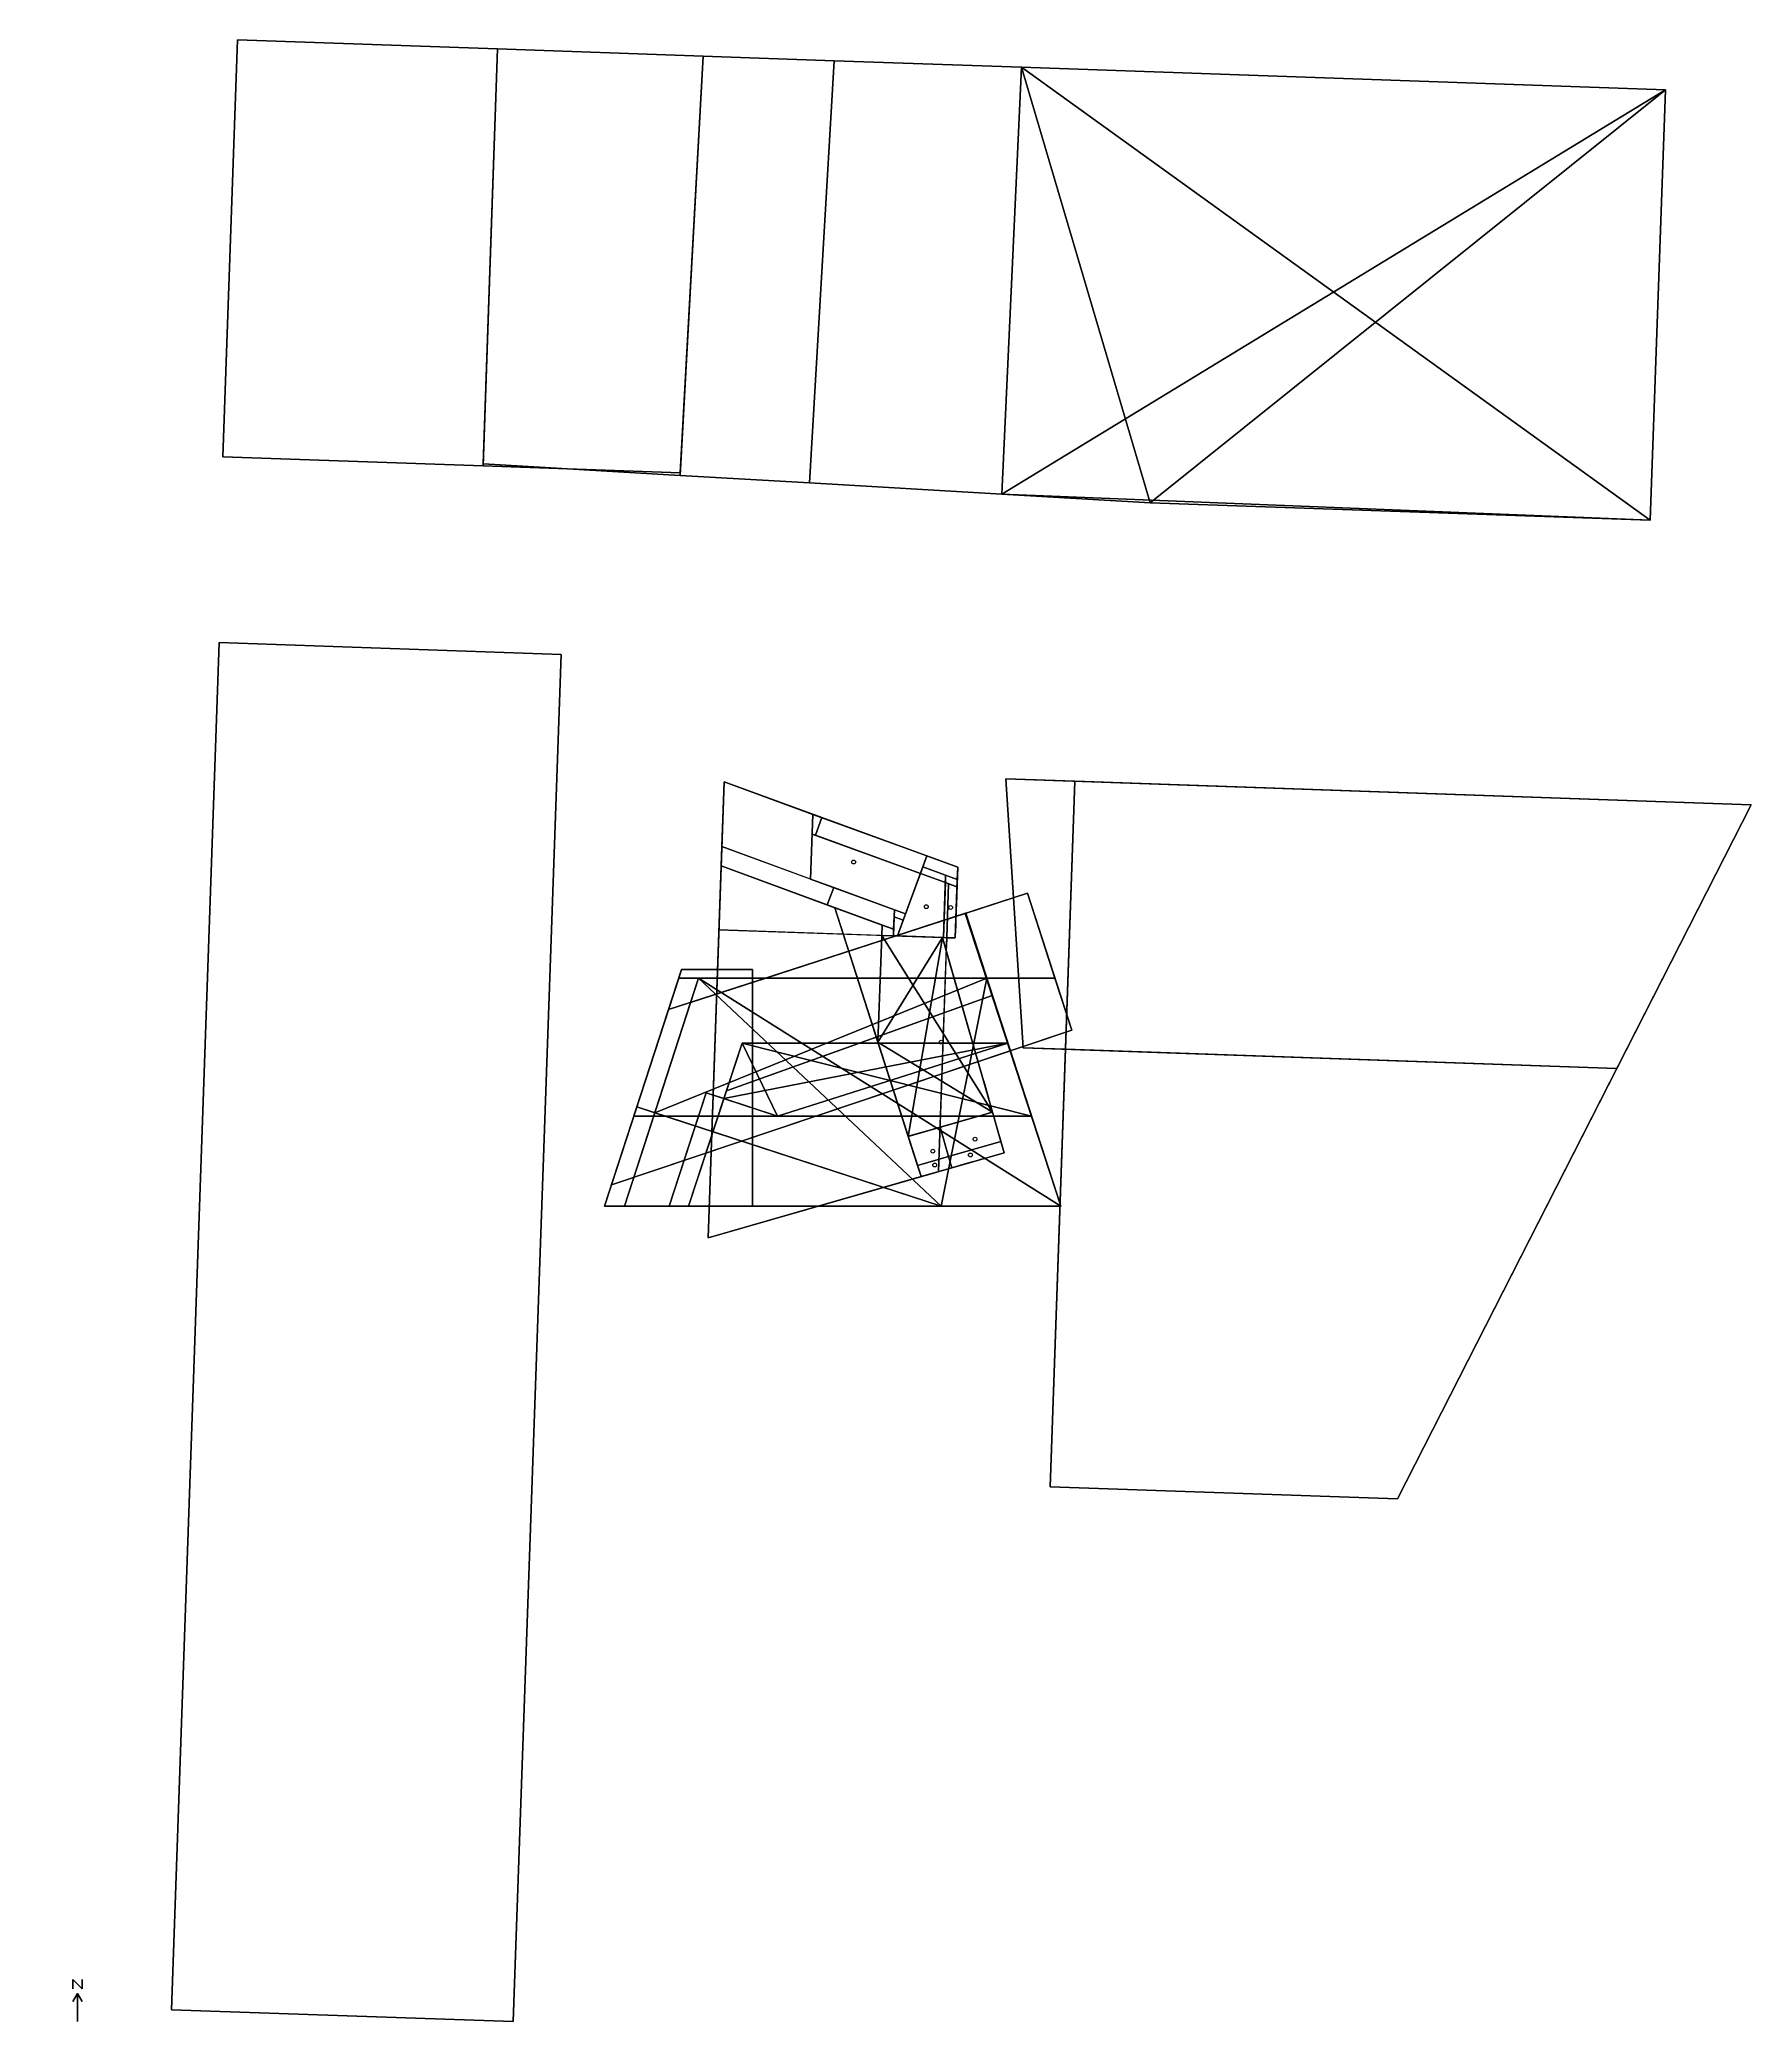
# Model space of a CAD drawing. Header units: metres. Extents: x -88 to 94, y -104 to 108.
import ezdxf

# ---------------------------------------------------------------- set-up
doc = ezdxf.new("R2010")
doc.units = ezdxf.units.M

msp = doc.modelspace()

# ---------------------------------------------------------------- linework, layer by layer
at = {"layer": '02FFE_OFFICEXE', "color": 10}
msp.add_circle((7.66678, 1.00605, 9.535), 0.2, dxfattribs=at)
msp.add_circle((7.66678, 1.00605, 9.535), 0.2, dxfattribs=at)
at = {"layer": '02FFE_OFFICEXE', "color": 43}
for points in [[(1.33771, 12.37824, 12.015), (1.33771, 12.37824, 8.635), (0.94062, 1.00703, 8.635), (0.94062, 1.00703, 12.015)], [(2.58695, 12.33462, 12.015), (2.58695, 12.33462, 8.635), (1.33771, 12.37824, 8.635), (1.33771, 12.37824, 12.015)], [(7.91326, 12.14862, 12.015), (7.91326, 12.14862, 8.635), (2.58695, 12.33462, 8.635), (2.58695, 12.33462, 12.015)], [(8.26304, 12.1364, 12.015), (8.26304, 12.1364, 8.635), (7.91326, 12.14862, 8.635), (7.91326, 12.14862, 12.015)], [(8.21383, 10.72726, 12.015), (8.21383, 10.72726, 8.635), (8.26304, 12.1364, 8.635), (8.26304, 12.1364, 12.015)], [(13.13301, -6.43877, 12.015), (13.13301, -6.43877, 8.635), (8.21383, 10.72726, 8.635), (8.21383, 10.72726, 12.015)], [(0.94062, 1.00703, 12.015), (0.94062, 1.00703, 8.635), (4.1548, -9.02146, 8.635), (4.1548, -9.02146, 12.015)], [(4.1548, -9.02146, 12.015), (4.1548, -9.02146, 8.635), (7.55838, -8.04238, 8.635), (7.55838, -8.04238, 12.015)], [(7.55838, -8.04238, 12.015), (7.55838, -8.04238, 8.635), (13.13301, -6.43877, 8.635), (13.13301, -6.43877, 12.015)]]:
    msp.add_3dface(points, dxfattribs=at)
at = {"layer": '02FFE_OFFICEXE', "color": 8}
for points in [[(13.133, -6.43877, 8.635), (0.94062, 1.00703, 8.635), (1.33771, 12.37824, 8.635)], [(13.133, -6.43877, 8.635), (1.33771, 12.37824, 8.635), (7.80545, 12.15238, 8.635)], [(8.26304, 12.1364, 8.635), (8.21383, 10.72726, 8.635), (7.80545, 12.15238, 8.635)], [(13.133, -6.43877, 8.635), (4.1548, -9.02146, 8.635), (0.94062, 1.00703, 8.635)]]:
    msp.add_3dface(points, dxfattribs=at)
at = {"layer": '02FFE_OFFICEXE', "color": 15}
for points in [[(7.80544, 12.15238, 12.015), (1.33771, 12.37824, 12.015), (0.94062, 1.00703, 12.015)], [(7.80544, 12.15238, 12.015), (0.94062, 1.00703, 12.015), (4.1548, -9.02146, 12.015)], [(7.80544, 12.15238, 12.015), (4.1548, -9.02146, 12.015), (13.13301, -6.43877, 12.015)], [(8.26304, 12.1364, 12.015), (7.80544, 12.15238, 12.015), (8.21383, 10.72726, 12.015)]]:
    msp.add_3dface(points, dxfattribs=at)
at = {"layer": '02FFE_OFFICEXE', "color": 143}
for points in [[(8.2153, 10.76924, 11.873), (8.2153, 10.76924, 8.777), (8.25809, 11.99449, 8.777), (8.25809, 11.99449, 11.873)], [(8.81016, 8.64633, 11.875), (8.81016, 8.64633, 8.775), (8.6917, 9.05969, 8.775), (8.6917, 9.05969, 11.875)], [(9.23439, 7.16592, 11.875), (9.23439, 7.16592, 8.775), (9.11593, 7.57928, 8.775), (9.11593, 7.57928, 11.875)], [(9.79636, 5.20485, 11.875), (9.79636, 5.20485, 8.775), (9.40243, 6.57952, 8.775), (9.40243, 6.57952, 11.875)], [(10.76329, 1.83066, 11.875), (10.76329, 1.83066, 8.775), (10.36935, 3.20533, 8.775), (10.36935, 3.20533, 11.875)], [(11.18752, 0.35024, 11.875), (11.18752, 0.35024, 8.775), (11.06906, 0.76361, 8.775), (11.06906, 0.76361, 11.875)], [(11.74949, -1.61082, 11.875), (11.74949, -1.61082, 8.775), (11.4933, -0.71681, 8.775), (11.4933, -0.71681, 11.875)], [(12.72468, -5.01385, 11.875), (12.72468, -5.01385, 8.775), (12.19301, -3.15853, 8.775), (12.19301, -3.15853, 11.875)], [(4.2942, -8.98136, 11.593), (4.2942, -8.98136, 8.777), (6.22202, -8.4268, 8.777), (6.22202, -8.4268, 11.593)], [(7.31183, -8.1133, 11.593), (7.31183, -8.1133, 8.777), (7.42173, -8.08169, 8.777), (7.42173, -8.08169, 11.593)], [(7.69274, -8.00373, 11.595), (7.69274, -8.00373, 8.775), (11.61373, -6.87581, 8.775), (11.61373, -6.87581, 11.595)], [(12.69969, -6.56342, 11.595), (12.69969, -6.56342, 8.775), (12.81337, -6.53072, 8.775), (12.81337, -6.53072, 11.595)]]:
    msp.add_3dface(points, dxfattribs=at)
at = {"layer": '02FFE_OFFICEXE', "color": 45}
msp.add_3dface([(6.26431, -8.41463, 11.633), (6.26431, -8.41463, 8.737), (7.26954, -8.12546, 8.737), (7.26954, -8.12546, 11.633)], dxfattribs=at)
at = {"layer": '02FFE_OFFICEXMEETXSE', "color": 10}
msp.add_circle((11.2756, -9.32019, 9.535), 0.2, dxfattribs=at)
msp.add_circle((11.2756, -9.32019, 9.535), 0.2, dxfattribs=at)
at = {"layer": '02FFE_OFFICEXMEETXSE', "color": 43}
for points in [[(13.13301, -6.43877, 12.015), (13.13301, -6.43877, 8.635), (7.55838, -8.04238, 8.635), (7.55838, -8.04238, 12.015)], [(7.55838, -8.04238, 12.015), (7.55838, -8.04238, 8.635), (8.45035, -11.16625, 8.635), (8.45035, -11.16625, 12.015)], [(14.02831, -9.56302, 12.015), (14.02831, -9.56302, 8.635), (13.13301, -6.43877, 8.635), (13.13301, -6.43877, 12.015)]]:
    msp.add_3dface(points, dxfattribs=at)
at = {"layer": '02FFE_OFFICEXMEETXSE', "color": 8}
msp.add_3dface([(14.02829, -9.56302, 8.635), (8.45035, -11.16625, 8.635), (7.55838, -8.04238, 8.635), (13.133, -6.43877, 8.635)], dxfattribs=at)
at = {"layer": '02FFE_OFFICEXMEETXSE', "color": 15}
msp.add_3dface([(13.13301, -6.43877, 12.015), (7.55838, -8.04238, 12.015), (8.45035, -11.16625, 12.015), (14.02831, -9.56302, 12.015)], dxfattribs=at)
at = {"layer": '02FFE_OFFICEXMEETXSE', "color": 143}
for points in [[(11.61373, -6.87581, 11.595), (11.61373, -6.87581, 8.775), (7.69274, -8.00373, 8.775), (7.69274, -8.00373, 11.595)], [(12.81337, -6.53072, 11.595), (12.81337, -6.53072, 8.775), (12.69969, -6.56342, 8.775), (12.69969, -6.56342, 11.595)], [(13.56213, -7.93623, 11.875), (13.56213, -7.93623, 8.775), (13.1682, -6.56156, 8.775), (13.1682, -6.56156, 11.875)], [(13.98636, -9.41664, 11.875), (13.98636, -9.41664, 8.775), (13.86791, -9.00328, 8.775), (13.86791, -9.00328, 11.875)]]:
    msp.add_3dface(points, dxfattribs=at)
at = {"layer": '02FFE_OFFICEXMEETXSEXLED', "color": 10}
msp.add_circle((10.77871, -10.99887, 9.535), 0.2, dxfattribs=at)
msp.add_circle((10.77871, -10.99887, 9.535), 0.2, dxfattribs=at)
at = {"layer": '02FFE_OFFICEXMEETXSEXLED', "color": 8}
msp.add_3dface([(14.37264, -10.76466, 8.635), (8.79355, -12.36821, 8.635), (8.45035, -11.16625, 8.635), (14.02829, -9.56302, 8.635)], dxfattribs=at)
at = {"layer": '02FFE_OFFICEXMEETXSEXLED', "color": 15}
msp.add_3dface([(14.02831, -9.56302, 12.015), (8.45035, -11.16625, 12.015), (8.79355, -12.36821, 12.015), (14.37266, -10.76465, 12.015)], dxfattribs=at)
at = {"layer": '02FFE_OFFICEXMEETXSEXLED', "color": 43}
for points in [[(14.37266, -10.76465, 12.015), (14.37266, -10.76465, 8.635), (14.02831, -9.56302, 8.635), (14.02831, -9.56302, 12.015)], [(8.45035, -11.16625, 12.015), (8.45035, -11.16625, 8.635), (8.79355, -12.36821, 8.635), (8.79355, -12.36821, 12.015)], [(8.79355, -12.36821, 12.015), (8.79355, -12.36821, 8.635), (14.37266, -10.76465, 8.635), (14.37266, -10.76465, 12.015)]]:
    msp.add_3dface(points, dxfattribs=at)
at = {"layer": '02FFE_OFFICEXMEETXSEXLED', "color": 143}
for points in [[(9.60441, -12.13515, 11.875), (9.60441, -12.13515, 8.775), (10.97877, -11.74013, 8.775), (10.97877, -11.74013, 11.875)], [(11.52659, -11.58268, 11.875), (11.52659, -11.58268, 8.775), (11.93986, -11.46389, 8.775), (11.93986, -11.46389, 11.875)]]:
    msp.add_3dface(points, dxfattribs=at)
at = {"layer": '02FFE_OFFICEXMEETXSSE', "color": 10}
msp.add_circle((6.7854, -10.59426, 9.535), 0.2, dxfattribs=at)
msp.add_circle((6.7854, -10.59426, 9.535), 0.2, dxfattribs=at)
at = {"layer": '02FFE_OFFICEXMEETXSSE', "color": 43}
for points in [[(7.55838, -8.04238, 12.015), (7.55838, -8.04238, 8.635), (4.1548, -9.02146, 8.635), (4.1548, -9.02146, 12.015)], [(8.45035, -11.16625, 12.015), (8.45035, -11.16625, 8.635), (7.55838, -8.04238, 8.635), (7.55838, -8.04238, 12.015)], [(4.1548, -9.02146, 12.015), (4.1548, -9.02146, 8.635), (5.14657, -12.11583, 8.635), (5.14657, -12.11583, 12.015)]]:
    msp.add_3dface(points, dxfattribs=at)
at = {"layer": '02FFE_OFFICEXMEETXSSE', "color": 8}
msp.add_3dface([(8.45035, -11.16625, 8.635), (5.14657, -12.11583, 8.635), (4.1548, -9.02146, 8.635), (7.55838, -8.04238, 8.635)], dxfattribs=at)
at = {"layer": '02FFE_OFFICEXMEETXSSE', "color": 15}
msp.add_3dface([(7.55838, -8.04238, 12.015), (4.1548, -9.02146, 12.015), (5.14657, -12.11583, 12.015), (8.45035, -11.16625, 12.015)], dxfattribs=at)
at = {"layer": '02FFE_OFFICEXMEETXSSE', "color": 143}
for points in [[(6.22202, -8.4268, 11.593), (6.22202, -8.4268, 8.777), (4.2942, -8.98136, 8.777), (4.2942, -8.98136, 11.593)], [(7.42173, -8.08169, 11.593), (7.42173, -8.08169, 8.777), (7.31183, -8.1133, 8.777), (7.31183, -8.1133, 11.593)]]:
    msp.add_3dface(points, dxfattribs=at)
at = {"layer": '02FFE_OFFICEXMEETXSSE', "color": 45}
msp.add_3dface([(7.26954, -8.12546, 11.633), (7.26954, -8.12546, 8.737), (6.26431, -8.41463, 8.737), (6.26431, -8.41463, 11.633)], dxfattribs=at)
at = {"layer": '02FFE_OFFICEXMEETXSSEXLED', "color": 10}
msp.add_circle((6.97781, -12.07588, 9.535), 0.2, dxfattribs=at)
msp.add_circle((6.97781, -12.07588, 9.535), 0.2, dxfattribs=at)
at = {"layer": '02FFE_OFFICEXMEETXSSEXLED', "color": 8}
msp.add_3dface([(8.79355, -12.36821, 8.635), (5.52826, -13.30673, 8.635), (5.14657, -12.11583, 8.635), (8.45035, -11.16625, 8.635)], dxfattribs=at)
at = {"layer": '02FFE_OFFICEXMEETXSSEXLED', "color": 15}
msp.add_3dface([(8.45035, -11.16625, 12.015), (5.14657, -12.11583, 12.015), (5.52826, -13.30673, 12.015), (8.79355, -12.36821, 12.015)], dxfattribs=at)
at = {"layer": '02FFE_OFFICEXMEETXSSEXLED', "color": 43}
for points in [[(5.14657, -12.11583, 12.015), (5.14657, -12.11583, 8.635), (5.52826, -13.30673, 8.635), (5.52826, -13.30673, 12.015)], [(5.52826, -13.30673, 12.015), (5.52826, -13.30673, 8.635), (8.79355, -12.36821, 8.635), (8.79355, -12.36821, 12.015)], [(8.79355, -12.36821, 12.015), (8.79355, -12.36821, 8.635), (8.45035, -11.16625, 8.635), (8.45035, -11.16625, 12.015)]]:
    msp.add_3dface(points, dxfattribs=at)
at = {"layer": '02FFE_OFFICEXMEETXSSEXLED', "color": 143}
for points in [[(7.16325, -12.8368, 11.875), (7.16325, -12.8368, 8.775), (8.05706, -12.5799, 8.775), (8.05706, -12.5799, 11.875)], [(5.65434, -13.2705, 11.875), (5.65434, -13.2705, 8.775), (6.23993, -13.10218, 8.775), (6.23993, -13.10218, 11.875)]]:
    msp.add_3dface(points, dxfattribs=at)
at = {"layer": '02FFE_OFFICEXN', "color": 10}
msp.add_circle((-1.65132, 20.19193, 9.535), 0.2, dxfattribs=at)
msp.add_circle((-1.65132, 20.19193, 9.535), 0.2, dxfattribs=at)
at = {"layer": '02FFE_OFFICEXN', "color": 43}
for points in [[(-5.98592, 25.26686, 12.015), (-5.98592, 25.26686, 8.635), (-6.22647, 18.3783, 8.635), (-6.22647, 18.3783, 12.015)], [(6.13762, 20.847, 12.015), (6.13762, 20.847, 8.635), (-5.98592, 25.26686, 8.635), (-5.98592, 25.26686, 12.015)], [(3.63656, 13.98667, 12.015), (3.63656, 13.98667, 8.635), (5.70947, 19.67261, 8.635), (5.70947, 19.67261, 12.015)], [(5.70947, 19.67261, 12.015), (5.70947, 19.67261, 8.635), (6.13762, 20.847, 8.635), (6.13762, 20.847, 12.015)], [(-6.22647, 18.3783, 12.015), (-6.22647, 18.3783, 8.635), (-3.76903, 17.47553, 8.635), (-3.76903, 17.47553, 12.015)], [(-3.76903, 17.47553, 12.015), (-3.76903, 17.47553, 8.635), (-4.44982, 15.62233, 8.635), (-4.44982, 15.62233, 12.015)], [(-4.44982, 15.62233, 12.015), (-4.44982, 15.62233, 8.635), (1.37626, 13.48206, 8.635), (1.37626, 13.48206, 12.015)], [(1.37626, 13.48206, 12.015), (1.37626, 13.48206, 8.635), (1.33771, 12.37824, 8.635), (1.33771, 12.37824, 12.015)], [(1.33771, 12.37824, 12.015), (1.33771, 12.37824, 8.635), (2.58695, 12.33462, 8.635), (2.58695, 12.33462, 12.015)]]:
    msp.add_3dface(points, dxfattribs=at)
at = {"layer": '02FFE_OFFICEXN', "color": 15}
for points in [[(6.13762, 20.847, 12.015), (-5.98592, 25.26686, 12.015), (-6.22647, 18.3783, 12.015), (3.88359, 14.66427, 12.015)], [(2.6837, 15.10506, 12.015), (-3.76903, 17.47553, 12.015), (-4.44982, 15.62233, 12.015), (2.61118, 13.0284, 12.015)], [(3.88359, 14.66427, 12.015), (2.6837, 15.10506, 12.015), (2.65711, 14.34374, 12.015), (3.63656, 13.98667, 12.015)], [(2.61118, 13.0284, 12.015), (1.37626, 13.48206, 12.015), (1.33771, 12.37824, 12.015), (2.58695, 12.33462, 12.015)]]:
    msp.add_3dface(points, dxfattribs=at)
at = {"layer": '02FFE_OFFICEXN', "color": 8}
for points in [[(-5.71146, 23.03804, 8.635), (-6.05932, 23.16486, 8.635), (-5.98592, 25.26686, 8.635), (-5.02643, 24.91706, 8.635)], [(5.45258, 18.96798, 8.635), (-5.71146, 23.03804, 8.635), (-5.02643, 24.91706, 8.635), (6.13762, 20.847, 8.635)], [(3.88359, 14.66427, 8.635), (-6.22647, 18.3783, 8.635), (-6.05932, 23.16486, 8.635), (5.45258, 18.96798, 8.635)], [(2.61118, 13.0284, 8.635), (-4.44982, 15.62233, 8.635), (-3.76903, 17.47553, 8.635), (2.6837, 15.10506, 8.635)], [(3.63656, 13.98667, 8.635), (2.65711, 14.34374, 8.635), (2.6837, 15.10506, 8.635), (3.88359, 14.66427, 8.635)], [(2.58695, 12.33462, 8.635), (1.33771, 12.37824, 8.635), (1.37626, 13.48206, 8.635), (2.61118, 13.0284, 8.635)]]:
    msp.add_3dface(points, dxfattribs=at)
at = {"layer": '02FFE_OFFICEXN', "color": 143}
for points in [[(-3.99257, 24.54015, 11.875), (-3.99257, 24.54015, 8.775), (-5.27031, 25.00597, 8.775), (-5.27031, 25.00597, 11.875)], [(1.65061, 22.48282, 11.873), (1.65061, 22.48282, 8.777), (-3.3993, 24.32386, 8.777), (-3.3993, 24.32386, 11.873)], [(6.05118, 20.87851, 11.873), (6.05118, 20.87851, 8.777), (1.72953, 22.45405, 8.777), (1.72953, 22.45405, 11.873)]]:
    msp.add_3dface(points, dxfattribs=at)
at = {"layer": '02FFE_OFFICEXNE', "color": 10}
msp.add_circle((6.08342, 15.4361, 9.535), 0.2, dxfattribs=at)
msp.add_circle((6.08342, 15.4361, 9.535), 0.2, dxfattribs=at)
at = {"layer": '02FFE_OFFICEXNE', "color": 15}
for points in [[(8.14499, 18.78469, 12.015), (5.70947, 19.67261, 12.015), (3.02865, 12.31919, 12.015), (7.91326, 12.14862, 12.015)], [(3.63656, 13.98667, 12.015), (2.65711, 14.34374, 12.015), (2.58695, 12.33462, 12.015), (3.02865, 12.31919, 12.015)]]:
    msp.add_3dface(points, dxfattribs=at)
at = {"layer": '02FFE_OFFICEXNE', "color": 43}
for points in [[(5.70947, 19.67261, 12.015), (5.70947, 19.67261, 8.635), (3.63656, 13.98667, 8.635), (3.63656, 13.98667, 12.015)], [(2.58695, 12.33462, 12.015), (2.58695, 12.33462, 8.635), (7.91326, 12.14862, 8.635), (7.91326, 12.14862, 12.015)]]:
    msp.add_3dface(points, dxfattribs=at)
at = {"layer": '02FFE_OFFICEXNE', "color": 8}
for points in [[(8.11747, 17.99645, 8.635), (5.45258, 18.96798, 8.635), (5.70947, 19.67261, 8.635), (8.14499, 18.78469, 8.635)], [(7.91326, 12.14862, 8.635), (3.02865, 12.31919, 8.635), (5.45258, 18.96798, 8.635), (8.11747, 17.99645, 8.635)], [(3.02865, 12.31919, 8.635), (2.58695, 12.33462, 8.635), (2.65711, 14.34374, 8.635), (3.63656, 13.98667, 8.635)]]:
    msp.add_3dface(points, dxfattribs=at)
at = {"layer": '02FFE_OFFICEXNEXLED', "color": 10}
msp.add_circle((8.67291, 15.34767, 9.535), 0.2, dxfattribs=at)
msp.add_circle((8.67291, 15.34767, 9.535), 0.2, dxfattribs=at)
at = {"layer": '02FFE_OFFICEXNEXLED', "color": 43}
for points in [[(6.13762, 20.847, 12.015), (6.13762, 20.847, 8.635), (5.70947, 19.67261, 8.635), (5.70947, 19.67261, 12.015)], [(9.42591, 19.64819, 12.015), (9.42591, 19.64819, 8.635), (6.13762, 20.847, 8.635), (6.13762, 20.847, 12.015)], [(9.16249, 12.10499, 12.015), (9.16249, 12.10499, 8.635), (9.42591, 19.64819, 8.635), (9.42591, 19.64819, 12.015)], [(7.91326, 12.14862, 12.015), (7.91326, 12.14862, 8.635), (8.26304, 12.1364, 8.635), (8.26304, 12.1364, 12.015)], [(8.26304, 12.1364, 12.015), (8.26304, 12.1364, 8.635), (9.16249, 12.10499, 8.635), (9.16249, 12.10499, 12.015)]]:
    msp.add_3dface(points, dxfattribs=at)
at = {"layer": '02FFE_OFFICEXNEXLED', "color": 8}
for points in [[(9.38003, 18.33444, 8.635), (5.70947, 19.67261, 8.635), (6.13762, 20.847, 8.635), (9.42591, 19.64819, 8.635)], [(8.26304, 12.1364, 8.635), (7.91326, 12.14862, 8.635), (8.11747, 17.99645, 8.635), (8.46328, 17.87037, 8.635)], [(9.3525, 17.54619, 8.635), (8.11747, 17.99645, 8.635), (8.14499, 18.78469, 8.635), (9.38003, 18.33444, 8.635)], [(9.16249, 12.10499, 8.635), (8.26304, 12.1364, 8.635), (8.46328, 17.87037, 8.635), (9.3525, 17.54619, 8.635)]]:
    msp.add_3dface(points, dxfattribs=at)
at = {"layer": '02FFE_OFFICEXNEXLED', "color": 15}
for points in [[(9.42591, 19.64819, 12.015), (6.13762, 20.847, 12.015), (5.70947, 19.67261, 12.015), (9.38003, 18.33444, 12.015)], [(9.38003, 18.33444, 12.015), (8.14499, 18.78469, 12.015), (7.91326, 12.14862, 12.015), (9.16249, 12.10499, 12.015)]]:
    msp.add_3dface(points, dxfattribs=at)
at = {"layer": '02FFE_OFFICEXNEXLED', "color": 143}
for points in [[(9.32011, 19.68676, 11.875), (9.32011, 19.68676, 8.775), (6.22217, 20.81617, 8.775), (6.22217, 20.81617, 11.875)], [(9.34056, 17.20401, 11.875), (9.34056, 17.20401, 8.775), (9.37301, 18.13345, 8.775), (9.37301, 18.13345, 11.875)], [(9.28751, 15.68494, 11.875), (9.28751, 15.68494, 8.775), (9.31997, 16.61437, 8.775), (9.31997, 16.61437, 11.875)], [(9.18211, 12.66678, 11.875), (9.18211, 12.66678, 8.775), (9.21457, 13.59621, 8.775), (9.21457, 13.59621, 11.875)], [(9.23481, 14.17586, 11.875), (9.23481, 14.17586, 8.775), (9.24982, 14.6056, 8.775), (9.24982, 14.6056, 11.875)]]:
    msp.add_3dface(points, dxfattribs=at)
at = {"layer": '02PLENUM_VOID', "color": 43}
for points in [[(-15.44562, 28.71557, 12.715), (-15.44562, 28.71557, 12.015), (-17.14059, -19.82228, 12.015), (-17.14059, -19.82228, 12.715)], [(9.42591, 19.64819, 12.715), (9.42591, 19.64819, 12.015), (-15.44562, 28.71557, 12.015), (-15.44562, 28.71557, 12.715)], [(9.1625, 12.10499, 12.715), (9.1625, 12.10499, 12.015), (9.42591, 19.64819, 12.015), (9.42591, 19.64819, 12.715)], [(8.21384, 10.72726, 12.715), (8.21384, 10.72726, 12.015), (8.26305, 12.1364, 12.015), (8.26305, 12.1364, 12.715)], [(14.37266, -10.76466, 12.715), (14.37266, -10.76466, 12.015), (8.21384, 10.72726, 12.015), (8.21384, 10.72726, 12.715)], [(8.26305, 12.1364, 12.715), (8.26305, 12.1364, 12.015), (9.1625, 12.10499, 12.015), (9.1625, 12.10499, 12.715)], [(-17.14059, -19.82228, 12.715), (-17.14059, -19.82228, 12.015), (14.37266, -10.76466, 12.015), (14.37266, -10.76466, 12.715)]]:
    msp.add_3dface(points, dxfattribs=at)
at = {"layer": '02PLENUM_VOID', "color": 15}
for points in [[(9.42591, 19.64819, 12.715), (-15.44562, 28.71557, 12.715), (-15.99499, 12.98351, 12.715), (9.1625, 12.10499, 12.715)], [(8.26305, 12.1364, 12.715), (-15.99499, 12.98351, 12.715), (-17.14059, -19.82228, 12.715), (7.39327, -12.77069, 12.715)], [(14.37266, -10.76466, 12.715), (8.21384, 10.72726, 12.715), (7.39327, -12.77069, 12.715)]]:
    msp.add_3dface(points, dxfattribs=at)
at = {"layer": '02PLENUM_VOID', "color": 8}
for points in [[(-6.22647, 18.3783, 12.015), (-15.68526, 21.85308, 12.015), (-15.44562, 28.71557, 12.015), (-5.98592, 25.26686, 12.015)], [(3.88359, 14.66427, 12.015), (-6.22647, 18.3783, 12.015), (-5.98592, 25.26686, 12.015), (6.13762, 20.847, 12.015)], [(-4.44982, 15.62233, 12.015), (-15.75778, 19.77642, 12.015), (-15.68526, 21.85308, 12.015), (-3.76903, 17.47553, 12.015)], [(5.52826, -13.30674, 12.015), (-17.14059, -19.82228, 12.015), (-15.75778, 19.77642, 12.015), (-3.64941, 15.32829, 12.015)], [(7.91326, 12.14862, 12.015), (3.02865, 12.31919, 12.015), (5.70947, 19.67261, 12.015), (8.14499, 18.78469, 12.015)], [(9.38003, 18.33444, 12.015), (5.70947, 19.67261, 12.015), (6.13762, 20.847, 12.015), (9.42591, 19.64819, 12.015)], [(2.61118, 13.0284, 12.015), (-4.44982, 15.62233, 12.015), (-3.76903, 17.47553, 12.015), (2.6837, 15.10506, 12.015)], [(9.16249, 12.10499, 12.015), (7.91326, 12.14862, 12.015), (8.14499, 18.78469, 12.015), (9.38003, 18.33444, 12.015)], [(1.37626, 13.48206, 12.015), (0.94062, 1.00703, 12.015), (-3.64941, 15.32829, 12.015)], [(3.63656, 13.98667, 12.015), (2.65711, 14.34374, 12.015), (2.6837, 15.10506, 12.015), (3.88359, 14.66427, 12.015)], [(2.58695, 12.33462, 12.015), (1.33771, 12.37824, 12.015), (1.37626, 13.48206, 12.015), (2.61118, 13.0284, 12.015)], [(3.02865, 12.31919, 12.015), (2.58695, 12.33462, 12.015), (2.65711, 14.34374, 12.015), (3.63656, 13.98667, 12.015)], [(13.13301, -6.43877, 12.015), (0.94062, 1.00703, 12.015), (1.33771, 12.37824, 12.015)], [(13.13301, -6.43877, 12.015), (1.33771, 12.37824, 12.015), (7.80544, 12.15238, 12.015)], [(8.26304, 12.1364, 12.015), (8.21383, 10.72726, 12.015), (7.80544, 12.15238, 12.015)], [(13.13301, -6.43877, 12.015), (4.1548, -9.02146, 12.015), (0.94062, 1.00703, 12.015)], [(8.45035, -11.16625, 12.015), (5.14657, -12.11583, 12.015), (4.1548, -9.02146, 12.015), (7.55838, -8.04238, 12.015)], [(14.02831, -9.56302, 12.015), (8.45035, -11.16625, 12.015), (7.55838, -8.04238, 12.015), (13.13301, -6.43877, 12.015)], [(14.37266, -10.76465, 12.015), (8.79355, -12.36821, 12.015), (8.45035, -11.16625, 12.015), (14.02831, -9.56302, 12.015)], [(8.79355, -12.36821, 12.015), (5.52826, -13.30673, 12.015), (5.14657, -12.11583, 12.015), (8.45035, -11.16625, 12.015)]]:
    msp.add_3dface(points, dxfattribs=at)
at = {"layer": '1', "color": 3}
for points in [[(-84.77123, -98.78661, 0.1), (-84.77123, -98.78661), (-84.77123, -99.78661), (-84.77123, -99.78661, 0.1)], [(-84.77123, -98.78661, 0.1), (-84.77123, -98.78661), (-83.77123, -99.78661), (-83.77123, -99.78661, 0.1)], [(-83.77123, -98.78661, 0.1), (-83.77123, -98.78661), (-83.77123, -99.78661), (-83.77123, -99.78661, 0.1)], [(-84.27123, -100.28661, 0.1), (-84.27123, -100.28661), (-84.77123, -101.15264), (-84.77123, -101.15264, 0.1)], [(-84.27123, -100.28661, 0.1), (-84.27123, -100.28661), (-84.27123, -103.28661), (-84.27123, -103.28661, 0.1)], [(-84.27123, -100.28661, 0.1), (-84.27123, -100.28661), (-83.77123, -101.15264), (-83.77123, -101.15264, 0.1)]]:
    msp.add_3dface(points, dxfattribs=at)
at = {"layer": 'Building Shading', "color": 195}
for points in [[(-39.55064, 106.77269, 24.32), (-67.24224, 107.7397, 24.32), (-68.79247, 63.34676, 24.32), (-41.10087, 62.37975, 24.32)], [(-41.10087, 62.37975, 24.32), (-68.79247, 63.34676, 24.32), (-67.24224, 107.7397, 24.32), (-39.55064, 106.77269, 24.32)], [(-67.24224, 107.7397, 24.32), (-67.24224, 107.7397), (-68.79247, 63.34676), (-68.79247, 63.34676, 24.32)], [(-68.79247, 63.34676, 24.32), (-68.79247, 63.34676), (-67.24224, 107.7397), (-67.24224, 107.7397, 24.32)], [(-41.10087, 62.37975), (-68.79247, 63.34676), (-67.24224, 107.7397), (-39.55064, 106.77269)], [(-39.55064, 106.77269), (-67.24224, 107.7397), (-68.79247, 63.34676), (-41.10087, 62.37975)], [(-39.55064, 106.77269, 24.32), (-39.55064, 106.77269), (-67.24224, 107.7397), (-67.24224, 107.7397, 24.32)], [(-67.24224, 107.7397, 24.32), (-67.24224, 107.7397), (-39.55064, 106.77269), (-39.55064, 106.77269, 24.32)], [(-39.55064, 106.77269, 55.5), (-39.55064, 106.77269), (-41.10087, 62.37975), (-41.10087, 62.37975, 55.5)], [(-41.10087, 62.37975, 55.5), (-41.10087, 62.37975), (-39.55064, 106.77269), (-39.55064, 106.77269, 55.5)], [(-20.10976, 61.64672), (-41.10087, 62.37975), (-39.55064, 106.77269), (-17.66241, 106.00834)], [(-17.66241, 106.00834), (-39.55064, 106.77269), (-41.10087, 62.37975), (-20.10976, 61.64672)], [(-41.10087, 62.37975, 24.32), (-41.10087, 62.37975), (-39.55064, 106.77269), (-39.55064, 106.77269, 24.32)], [(-39.55064, 106.77269, 24.32), (-39.55064, 106.77269), (-41.10087, 62.37975), (-41.10087, 62.37975, 24.32)], [(-17.66241, 106.00834, 55.5), (-39.55064, 106.77269, 55.5), (-41.0935, 62.5908, 55.5), (-20.1253, 61.3651, 55.5)], [(-20.1253, 61.3651, 55.5), (-41.0935, 62.5908, 55.5), (-39.55064, 106.77269, 55.5), (-17.66241, 106.00834, 55.5)], [(-17.66241, 106.00834, 55.5), (-17.66241, 106.00834), (-39.55064, 106.77269), (-39.55064, 106.77269, 55.5)], [(-39.55064, 106.77269, 55.5), (-39.55064, 106.77269), (-17.66241, 106.00834), (-17.66241, 106.00834, 55.5)], [(-3.72329, 105.52157, 11.5), (-17.66241, 106.00834, 11.5), (-20.1253, 61.3651, 11.5), (-6.34881, 60.5598, 11.5)], [(-6.34881, 60.5598, 11.5), (-20.1253, 61.3651, 11.5), (-17.66241, 106.00834, 11.5), (-3.72329, 105.52157, 11.5)], [(-17.66241, 106.00834, 11.5), (-17.66241, 106.00834), (-20.1253, 61.3651), (-20.1253, 61.3651, 11.5)], [(-20.1253, 61.3651, 11.5), (-20.1253, 61.3651), (-17.66241, 106.00834), (-17.66241, 106.00834, 11.5)], [(-6.34881, 60.5598), (-20.1253, 61.3651), (-17.66241, 106.00834), (-3.72329, 105.52157)], [(-3.72329, 105.52157), (-17.66241, 106.00834), (-20.1253, 61.3651), (-6.34881, 60.5598)], [(-20.1253, 61.3651, 55.5), (-20.1253, 61.3651), (-17.66241, 106.00834), (-17.66241, 106.00834, 55.5)], [(-17.66241, 106.00834, 55.5), (-17.66241, 106.00834), (-20.1253, 61.3651), (-20.1253, 61.3651, 55.5)], [(-3.72329, 105.52157, 11.5), (-3.72329, 105.52157), (-17.66241, 106.00834), (-17.66241, 106.00834, 11.5)], [(-17.66241, 106.00834, 11.5), (-17.66241, 106.00834), (-3.72329, 105.52157), (-3.72329, 105.52157, 11.5)], [(14.11625, 59.36351), (-6.34881, 60.5598), (-3.72329, 105.52157), (16.23384, 104.82465)], [(16.23384, 104.82465), (-3.72329, 105.52157), (-6.34881, 60.5598), (14.11625, 59.36351)], [(-3.72329, 105.52157, 3.5), (-3.72329, 105.52157), (-6.34881, 60.5598), (-6.34881, 60.5598, 3.5)], [(-6.34881, 60.5598, 3.5), (-6.34881, 60.5598), (-3.72329, 105.52157), (-3.72329, 105.52157, 3.5)], [(16.23384, 104.82465, 3.5), (-3.72329, 105.52157, 3.5), (-6.34881, 60.5598, 3.5), (14.11625, 59.36351, 3.5)], [(14.11625, 59.36351, 3.5), (-6.34881, 60.5598, 3.5), (-3.72329, 105.52157, 3.5), (16.23384, 104.82465, 3.5)], [(-6.34881, 60.5598, 11.5), (-6.34881, 60.5598), (-3.72329, 105.52157), (-3.72329, 105.52157, 11.5)], [(-3.72329, 105.52157, 11.5), (-3.72329, 105.52157), (-6.34881, 60.5598), (-6.34881, 60.5598, 11.5)], [(16.23384, 104.82465, 3.5), (16.23384, 104.82465), (-3.72329, 105.52157), (-3.72329, 105.52157, 3.5)], [(-3.72329, 105.52157, 3.5), (-3.72329, 105.52157), (16.23384, 104.82465), (16.23384, 104.82465, 3.5)], [(14.11625, 59.36351, 3.5), (14.11625, 59.36351), (16.23384, 104.82465), (16.23384, 104.82465, 3.5)], [(16.23384, 104.82465, 3.5), (16.23384, 104.82465), (14.11625, 59.36351), (14.11625, 59.36351, 3.5)], [(84.75511, 102.43184, 35.5), (16.23384, 104.82465, 35.5), (14.11625, 59.36351, 35.5)], [(83.15397, 56.58114, 35.5), (14.11625, 59.36351, 35.5), (16.23384, 104.82465, 35.5)], [(16.23384, 104.82465, 35.5), (16.23384, 104.82465), (14.11625, 59.36351), (14.11625, 59.36351, 35.5)], [(14.11625, 59.36351, 35.5), (14.11625, 59.36351), (16.23384, 104.82465), (16.23384, 104.82465, 35.5)], [(29.90227, 58.44074), (14.11625, 59.36351), (16.23384, 104.82465)], [(83.15397, 56.58114), (16.23384, 104.82465), (14.11625, 59.36351)], [(83.15397, 56.58114, 35.5), (16.23384, 104.82465, 35.5), (84.75511, 102.43184, 35.5)], [(84.75511, 102.43184, 35.5), (84.75511, 102.43184), (16.23384, 104.82465), (16.23384, 104.82465, 35.5)], [(16.23384, 104.82465, 35.5), (16.23384, 104.82465), (84.75511, 102.43184), (84.75511, 102.43184, 35.5)], [(29.90227, 58.44074), (16.23384, 104.82465), (84.75511, 102.43184)], [(83.15397, 56.58114), (84.75511, 102.43184), (16.23384, 104.82465)], [(84.75511, 102.43184, 35.5), (14.11625, 59.36351, 35.5), (29.90227, 58.44074, 35.5)], [(84.75511, 102.43184, 35.5), (29.90227, 58.44074, 35.5), (83.15397, 56.58114, 35.5)], [(29.90227, 58.44074), (84.75511, 102.43184), (83.15397, 56.58114)], [(83.15397, 56.58114, 35.5), (83.15397, 56.58114), (84.75511, 102.43184), (84.75511, 102.43184, 35.5)], [(84.75511, 102.43184, 35.5), (84.75511, 102.43184), (83.15397, 56.58114), (83.15397, 56.58114, 35.5)], [(-68.79247, 63.34676, 24.32), (-68.79247, 63.34676), (-41.10087, 62.37975), (-41.10087, 62.37975, 24.32)], [(-41.10087, 62.37975, 24.32), (-41.10087, 62.37975), (-68.79247, 63.34676), (-68.79247, 63.34676, 24.32)], [(-32.11483, 62.06595, 55.5), (-41.0935, 62.5908, 55.5), (-41.10087, 62.37975, 55.5)], [(-41.10087, 62.37975, 55.5), (-41.0935, 62.5908, 55.5), (-32.11483, 62.06595, 55.5)], [(-41.10087, 62.37975, 55.5), (-41.10087, 62.37975), (-32.11483, 62.06595), (-32.11483, 62.06595, 55.5)], [(-32.11483, 62.06595, 55.5), (-32.11483, 62.06595), (-41.10087, 62.37975), (-41.10087, 62.37975, 55.5)], [(-32.11483, 62.06595, 55.5), (-32.11483, 62.06595), (-20.1253, 61.3651), (-20.1253, 61.3651, 55.5)], [(-20.1253, 61.3651, 55.5), (-20.1253, 61.3651), (-32.11483, 62.06595), (-32.11483, 62.06595, 55.5)], [(-20.1253, 61.3651), (-32.11483, 62.06595), (-20.10976, 61.64672)], [(-20.10976, 61.64672), (-32.11483, 62.06595), (-20.1253, 61.3651)], [(-20.1253, 61.3651, 11.5), (-20.1253, 61.3651), (-6.34881, 60.5598), (-6.34881, 60.5598, 11.5)], [(-6.34881, 60.5598, 11.5), (-6.34881, 60.5598), (-20.1253, 61.3651), (-20.1253, 61.3651, 11.5)], [(-6.34881, 60.5598, 3.5), (-6.34881, 60.5598), (14.11625, 59.36351), (14.11625, 59.36351, 3.5)], [(14.11625, 59.36351, 3.5), (14.11625, 59.36351), (-6.34881, 60.5598), (-6.34881, 60.5598, 3.5)], [(83.15397, 56.58114, 35.5), (29.90227, 58.44074, 35.5), (14.11625, 59.36351, 35.5)], [(14.11625, 59.36351, 35.5), (14.11625, 59.36351), (29.90227, 58.44074), (29.90227, 58.44074, 35.5)], [(29.90227, 58.44074, 35.5), (29.90227, 58.44074), (14.11625, 59.36351), (14.11625, 59.36351, 35.5)], [(83.15397, 56.58114), (14.11625, 59.36351), (29.90227, 58.44074)], [(29.90227, 58.44074, 35.5), (29.90227, 58.44074), (83.15397, 56.58114), (83.15397, 56.58114, 35.5)], [(83.15397, 56.58114, 35.5), (83.15397, 56.58114), (29.90227, 58.44074), (29.90227, 58.44074, 35.5)], [(-37.87341, -103.28661), (-74.27123, -102.01558), (-69.18707, 43.57568), (-32.78926, 42.30464)], [(-32.78926, 42.30464), (-69.18707, 43.57568), (-74.27123, -102.01558), (-37.87341, -103.28661)], [(-69.18707, 43.57568, 24), (-69.18707, 43.57568), (-74.27123, -102.01558), (-74.27123, -102.01558, 24)], [(-74.27123, -102.01558, 24), (-74.27123, -102.01558), (-69.18707, 43.57568), (-69.18707, 43.57568, 24)], [(-32.78926, 42.30464, 24), (-69.18707, 43.57568, 24), (-74.27123, -102.01558, 24), (-37.87341, -103.28661, 24)], [(-37.87341, -103.28661, 24), (-74.27123, -102.01558, 24), (-69.18707, 43.57568, 24), (-32.78926, 42.30464, 24)], [(-32.78926, 42.30464, 24), (-32.78926, 42.30464), (-69.18707, 43.57568), (-69.18707, 43.57568, 24)], [(-69.18707, 43.57568, 24), (-69.18707, 43.57568), (-32.78926, 42.30464), (-32.78926, 42.30464, 24)], [(-37.87341, -103.28661, 24), (-37.87341, -103.28661), (-32.78926, 42.30464), (-32.78926, 42.30464, 24)], [(-32.78926, 42.30464, 24), (-32.78926, 42.30464), (-37.87341, -103.28661), (-37.87341, -103.28661, 24)], [(21.88921, 28.79448, 50), (14.54725, 29.05087, 50), (16.3957, 0.4226, 50), (20.89296, 0.26556, 50)], [(20.89296, 0.26556, 50), (16.3957, 0.4226, 50), (14.54725, 29.05087, 50), (21.88921, 28.79448, 50)], [(93.88533, 26.28032, 50), (93.88533, 26.28032), (14.54725, 29.05087), (14.54725, 29.05087, 50)], [(14.54725, 29.05087, 50), (14.54725, 29.05087), (93.88533, 26.28032), (93.88533, 26.28032, 50)], [(14.54725, 29.05087, 50), (14.54725, 29.05087), (16.3957, 0.4226), (16.3957, 0.4226, 50)], [(16.3957, 0.4226, 50), (16.3957, 0.4226), (14.54725, 29.05087), (14.54725, 29.05087, 50)], [(79.59162, -1.78425), (16.3957, 0.4226), (14.54725, 29.05087), (93.88533, 26.28032)], [(93.88533, 26.28032), (14.54725, 29.05087), (16.3957, 0.4226), (79.59162, -1.78425)], [(93.88533, 26.28032, 50), (21.88921, 28.79448, 50), (19.2656, -46.33604, 50), (56.24306, -47.62732, 50)], [(56.24306, -47.62732, 50), (19.2656, -46.33604, 50), (21.88921, 28.79448, 50), (93.88533, 26.28032, 50)], [(56.24306, -47.62732, 50), (56.24306, -47.62732), (93.88533, 26.28032), (93.88533, 26.28032, 50)], [(93.88533, 26.28032, 50), (93.88533, 26.28032), (56.24306, -47.62732), (56.24306, -47.62732, 50)], [(16.3957, 0.4226, 50), (16.3957, 0.4226), (20.89296, 0.26556), (20.89296, 0.26556, 50)], [(20.89296, 0.26556, 50), (20.89296, 0.26556), (16.3957, 0.4226), (16.3957, 0.4226, 50)], [(20.89296, 0.26556, 50), (20.89296, 0.26556), (19.2656, -46.33604), (19.2656, -46.33604, 50)], [(19.2656, -46.33604, 50), (19.2656, -46.33604), (20.89296, 0.26556), (20.89296, 0.26556, 50)], [(56.24306, -47.62732), (19.2656, -46.33604), (20.89296, 0.26556), (79.59162, -1.78425)], [(79.59162, -1.78425), (20.89296, 0.26556), (19.2656, -46.33604), (56.24306, -47.62732)], [(19.2656, -46.33604, 50), (19.2656, -46.33604), (56.24306, -47.62732), (56.24306, -47.62732, 50)], [(56.24306, -47.62732, 50), (56.24306, -47.62732), (19.2656, -46.33604), (19.2656, -46.33604, 50)], [(-74.27123, -102.01558, 24), (-74.27123, -102.01558), (-37.87341, -103.28661), (-37.87341, -103.28661, 24)], [(-37.87341, -103.28661, 24), (-37.87341, -103.28661), (-74.27123, -102.01558), (-74.27123, -102.01558, 24)]]:
    msp.add_3dface(points, dxfattribs=at)
at = {"layer": 'Fixed Shading', "color": 9}
for points in [[(16.85279, 16.88163, 3.535), (-11.00739, 7.83446, 3.535), (19.77667, 7.83446, 3.535)], [(19.77667, 7.83446, 3.535), (-11.00739, 7.83446, 3.535), (16.85279, 16.88163, 3.535)], [(16.85279, 16.88163, 3.535), (16.85279, 16.88163, -0.035), (-11.00739, 7.83446, -0.035), (-11.00739, 7.83446, 3.535)], [(-11.00739, 7.83446, 3.535), (-11.00739, 7.83446, -0.035), (16.85279, 16.88163, -0.035), (16.85279, 16.88163, 3.535)], [(16.85279, 16.88163, -0.035), (21.57097, 2.28246, -0.035), (15.00294, 0.07564, -0.035), (10.20818, 14.7239, -0.035)], [(10.20818, 14.7239, -0.035), (15.00294, 0.07564, -0.035), (21.57097, 2.28246, -0.035), (16.85279, 16.88163, -0.035)], [(21.57097, 2.28246, 3.535), (21.57097, 2.28246, -0.035), (16.85279, 16.88163, -0.035), (16.85279, 16.88163, 3.535)], [(16.85279, 16.88163, 3.535), (16.85279, 16.88163, -0.035), (21.57097, 2.28246, -0.035), (21.57097, 2.28246, 3.535)], [(10.20818, 14.7239, -0.035), (20.4084, -16.43837, -0.035), (-28.15903, -16.43837, -0.035), (-21.35154, 4.47535, -0.035)], [(-21.35154, 4.47535, -0.035), (-28.15903, -16.43837, -0.035), (20.4084, -16.43837, -0.035), (10.20818, 14.7239, -0.035)], [(10.28028, 14.74728, 3.535), (20.4084, -16.43837, 3.535), (-26.05575, -16.43837, 3.535), (-18.99965, 5.2391, 3.535)], [(-18.99965, 5.2391, 3.535), (-26.05575, -16.43837, 3.535), (20.4084, -16.43837, 3.535), (10.28028, 14.74728, 3.535)], [(10.28028, 14.74728, 8.635), (-11.00739, 7.83446, 8.635), (12.52535, 7.83446, 8.635)], [(12.52535, 7.83446, 8.635), (-11.00739, 7.83446, 8.635), (10.28028, 14.74728, 8.635)], [(10.28028, 14.74728, 8.635), (10.28028, 14.74728, 3.535), (-11.00739, 7.83446, 3.535), (-11.00739, 7.83446, 8.635)], [(-11.00739, 7.83446, 8.635), (-11.00739, 7.83446, 3.535), (10.28028, 14.74728, 3.535), (10.28028, 14.74728, 8.635)], [(10.2565, 14.73958, 25.195), (-11.00738, 7.83446, 25.195), (12.50489, 7.83446, 25.195)], [(12.50489, 7.83446, 25.195), (-11.00738, 7.83446, 25.195), (10.2565, 14.73958, 25.195)], [(10.2565, 14.73958, 25.195), (10.2565, 14.73958, 12.715), (-11.00738, 7.83446, 12.715), (-11.00738, 7.83446, 25.195)], [(-11.00738, 7.83446, 25.195), (-11.00738, 7.83446, 12.715), (10.2565, 14.73958, 12.715), (10.2565, 14.73958, 25.195)], [(10.2565, 14.73958, 12.715), (12.50489, 7.83446, 12.715), (-11.00738, 7.83446, 12.715)], [(-11.00738, 7.83446, 12.715), (12.50489, 7.83446, 12.715), (10.2565, 14.73958, 12.715)], [(20.40841, -16.43837, 25.195), (20.40841, -16.43837, 12.715), (10.2565, 14.73958, 12.715), (10.2565, 14.73958, 25.195)], [(10.2565, 14.73958, 25.195), (10.2565, 14.73958, 12.715), (20.40841, -16.43837, 12.715), (20.40841, -16.43837, 25.195)], [(20.4084, -16.43837, 8.635), (20.4084, -16.43837, 3.535), (10.28028, 14.74728, 3.535), (10.28028, 14.74728, 8.635)], [(10.28028, 14.74728, 8.635), (10.28028, 14.74728, 3.535), (20.4084, -16.43837, 3.535), (20.4084, -16.43837, 8.635)], [(-19.96518, 8.73446, 25.195), (-28.15903, -16.43837, 25.195), (-12.41738, -16.43837, 25.195), (-12.41738, 8.73446, 25.195)], [(-12.41738, 8.73446, 25.195), (-12.41738, -16.43837, 25.195), (-28.15903, -16.43837, 25.195), (-19.96518, 8.73446, 25.195)], [(-19.96518, 8.73446, 25.195), (-19.96518, 8.73446, 12.715), (-28.15903, -16.43837, 12.715), (-28.15903, -16.43837, 25.195)], [(-28.15903, -16.43837, 25.195), (-28.15903, -16.43837, 12.715), (-19.96518, 8.73446, 12.715), (-19.96518, 8.73446, 25.195)], [(-12.41738, 8.73446, 12.715), (-12.41738, 7.83446, 12.715), (-20.25813, 7.83446, 12.715), (-19.96518, 8.73446, 12.715)], [(-19.96518, 8.73446, 12.715), (-20.25813, 7.83446, 12.715), (-12.41738, 7.83446, 12.715), (-12.41738, 8.73446, 12.715)], [(-12.41738, 8.73446, 25.195), (-12.41738, 8.73446, 12.715), (-19.96518, 8.73446, 12.715), (-19.96518, 8.73446, 25.195)], [(-19.96518, 8.73446, 25.195), (-19.96518, 8.73446, 12.715), (-12.41738, 8.73446, 12.715), (-12.41738, 8.73446, 25.195)], [(-12.41738, 7.83446, 25.195), (-12.41738, 7.83446, 12.715), (-12.41738, 8.73446, 12.715), (-12.41738, 8.73446, 25.195)], [(-12.41738, 8.73446, 25.195), (-12.41738, 8.73446, 12.715), (-12.41738, 7.83446, 12.715), (-12.41738, 7.83446, 25.195)], [(12.50489, 7.83446, 12.715), (20.40841, -16.43837, 12.715), (-28.15903, -16.43837, 12.715), (-20.25813, 7.83446, 12.715)], [(-20.25813, 7.83446, 12.715), (-28.15903, -16.43837, 12.715), (20.40841, -16.43837, 12.715), (12.50489, 7.83446, 12.715)], [(-20.25814, 7.83446, 3.535), (-20.25814, 7.83446, -0.035), (-28.15903, -16.43837, -0.035), (-28.15903, -16.43837, 3.535)], [(-28.15903, -16.43837, 3.535), (-28.15903, -16.43837, -0.035), (-20.25814, 7.83446, -0.035), (-20.25814, 7.83446, 3.535)], [(-20.25814, 7.83446, 3.535), (-27.42375, -14.17947, 3.535), (21.57097, 2.28246, 3.535), (19.77667, 7.83446, 3.535)], [(19.77667, 7.83446, 3.535), (21.57097, 2.28246, 3.535), (-27.42375, -14.17947, 3.535), (-20.25814, 7.83446, 3.535)], [(-18.15485, 7.83446, 8.635), (-22.82468, -6.512, 8.635), (7.67071, -16.43837, 8.635)], [(12.52535, 7.83446, 8.635), (7.67071, -16.43837, 8.635), (-22.82468, -6.512, 8.635)], [(12.52535, 7.83446, 8.635), (-22.82468, -6.512, 8.635), (-18.15485, 7.83446, 8.635)], [(-18.15485, 7.83446, 8.635), (-18.15485, 7.83446, 3.535), (-22.82468, -6.512, 3.535), (-22.82468, -6.512, 8.635)], [(-22.82468, -6.512, 8.635), (-22.82468, -6.512, 3.535), (-18.15485, 7.83446, 3.535), (-18.15485, 7.83446, 8.635)], [(-20.25814, 7.83446, -0.035), (-11.00739, 7.83446, -0.035), (-21.35154, 4.47535, -0.035)], [(-21.35154, 4.47535, -0.035), (-11.00739, 7.83446, -0.035), (-20.25814, 7.83446, -0.035)], [(-11.00739, 7.83446, 3.535), (-11.00739, 7.83446, -0.035), (-20.25814, 7.83446, -0.035), (-20.25814, 7.83446, 3.535)], [(-20.25814, 7.83446, 3.535), (-20.25814, 7.83446, -0.035), (-11.00739, 7.83446, -0.035), (-11.00739, 7.83446, 3.535)], [(-18.15485, 7.83446, 3.535), (-11.00739, 7.83446, 3.535), (-18.99965, 5.2391, 3.535)], [(-18.99965, 5.2391, 3.535), (-11.00739, 7.83446, 3.535), (-18.15485, 7.83446, 3.535)], [(-18.15485, 7.83446, 8.635), (7.67071, -16.43837, 8.635), (20.4084, -16.43837, 8.635)], [(-18.15485, 7.83446, 8.635), (20.4084, -16.43837, 8.635), (12.52535, 7.83446, 8.635)], [(-11.00739, 7.83446, 8.635), (-11.00739, 7.83446, 3.535), (-18.15485, 7.83446, 3.535), (-18.15485, 7.83446, 8.635)], [(-18.15485, 7.83446, 8.635), (-18.15485, 7.83446, 3.535), (-11.00739, 7.83446, 3.535), (-11.00739, 7.83446, 8.635)], [(-12.41738, 7.83446, 25.195), (-12.41738, -16.43837, 25.195), (20.40841, -16.43837, 25.195), (12.50489, 7.83446, 25.195)], [(12.50489, 7.83446, 25.195), (20.40841, -16.43837, 25.195), (-12.41738, -16.43837, 25.195), (-12.41738, 7.83446, 25.195)], [(-11.00738, 7.83446, 25.195), (-11.00738, 7.83446, 12.715), (-12.41738, 7.83446, 12.715), (-12.41738, 7.83446, 25.195)], [(-12.41738, 7.83446, 25.195), (-12.41738, 7.83446, 12.715), (-11.00738, 7.83446, 12.715), (-11.00738, 7.83446, 25.195)], [(12.52535, 7.83446, 8.635), (20.4084, -16.43837, 8.635), (7.67071, -16.43837, 8.635)], [(13.1057, 5.98929, 8.635), (20.4084, -16.43837, 8.635), (-19.21443, -16.43837, 8.635), (-15.19159, -4.18213, 8.635)], [(-15.19159, -4.18213, 8.635), (-19.21443, -16.43837, 8.635), (20.4084, -16.43837, 8.635), (13.1057, 5.98929, 8.635)], [(13.1057, 5.98929, 12.015), (-1.03925, 0.90491, 12.015), (14.76123, 0.90491, 12.015)], [(14.76123, 0.90491, 12.015), (-1.03925, 0.90491, 12.015), (13.1057, 5.98929, 12.015)], [(13.1057, 5.98929, 12.015), (13.1057, 5.98929, 8.635), (-1.03925, 0.90491, 8.635), (-1.03925, 0.90491, 12.015)], [(-1.03925, 0.90491, 12.015), (-1.03925, 0.90491, 8.635), (13.1057, 5.98929, 8.635), (13.1057, 5.98929, 12.015)], [(20.4084, -16.43837, 12.015), (20.4084, -16.43837, 8.635), (13.1057, 5.98929, 8.635), (13.1057, 5.98929, 12.015)], [(13.1057, 5.98929, 12.015), (13.1057, 5.98929, 8.635), (20.4084, -16.43837, 8.635), (20.4084, -16.43837, 12.015)], [(15.00294, 0.07564, 3.535), (15.00294, 0.07564, -0.035), (21.57097, 2.28246, -0.035), (21.57097, 2.28246, 3.535)], [(21.57097, 2.28246, 3.535), (21.57097, 2.28246, -0.035), (15.00294, 0.07564, -0.035), (15.00294, 0.07564, 3.535)], [(-27.42375, -14.17947, 3.535), (-28.15903, -16.43837, 3.535), (20.4084, -16.43837, 3.535), (15.00294, 0.07564, 3.535)], [(15.00294, 0.07564, 3.535), (20.4084, -16.43837, 3.535), (-28.15903, -16.43837, 3.535), (-27.42375, -14.17947, 3.535)], [(-13.52188, 0.90491, 12.015), (-15.45751, -4.99232, 12.015), (-9.75492, -6.86407, 12.015)], [(14.76123, 0.90491, 12.015), (-9.75492, -6.86407, 12.015), (-15.45751, -4.99232, 12.015)], [(14.76123, 0.90491, 12.015), (-15.45751, -4.99232, 12.015), (-13.52188, 0.90491, 12.015)], [(-13.52188, 0.90491, 12.015), (-13.52188, 0.90491, 8.635), (-15.45751, -4.99232, 8.635), (-15.45751, -4.99232, 12.015)], [(-15.45751, -4.99232, 12.015), (-15.45751, -4.99232, 8.635), (-13.52188, 0.90491, 8.635), (-13.52188, 0.90491, 12.015)], [(-13.52188, 0.90491, 8.635), (-1.03925, 0.90491, 8.635), (-15.19159, -4.18213, 8.635)], [(-15.19159, -4.18213, 8.635), (-1.03925, 0.90491, 8.635), (-13.52188, 0.90491, 8.635)], [(-13.52188, 0.90491, 12.015), (-9.75492, -6.86407, 12.015), (17.2909, -6.86407, 12.015)], [(-13.52188, 0.90491, 12.015), (17.2909, -6.86407, 12.015), (14.76123, 0.90491, 12.015)], [(-1.03925, 0.90491, 12.015), (-1.03925, 0.90491, 8.635), (-13.52188, 0.90491, 8.635), (-13.52188, 0.90491, 12.015)], [(-13.52188, 0.90491, 12.015), (-13.52188, 0.90491, 8.635), (-1.03925, 0.90491, 8.635), (-1.03925, 0.90491, 12.015)], [(14.76123, 0.90491, 12.015), (17.2909, -6.86407, 12.015), (-9.75492, -6.86407, 12.015)], [(20.4084, -16.43837, 3.535), (20.4084, -16.43837, -0.035), (15.00294, 0.07564, -0.035), (15.00294, 0.07564, 3.535)], [(15.00294, 0.07564, 3.535), (15.00294, 0.07564, -0.035), (20.4084, -16.43837, -0.035), (20.4084, -16.43837, 3.535)], [(-22.82468, -6.512, 3.535), (-26.05575, -16.43837, 3.535), (-28.15903, -16.43837, 3.535), (-24.72646, -5.89296, 3.535)], [(-24.72646, -5.89296, 3.535), (-28.15903, -16.43837, 3.535), (-26.05575, -16.43837, 3.535), (-22.82468, -6.512, 3.535)], [(-24.72646, -5.89296, 8.635), (-28.15903, -16.43837, 8.635), (7.67071, -16.43837, 8.635)], [(7.67071, -16.43837, 8.635), (-28.15903, -16.43837, 8.635), (-24.72646, -5.89296, 8.635)], [(-24.72646, -5.89296, 8.635), (-24.72646, -5.89296, 3.535), (-28.15903, -16.43837, 3.535), (-28.15903, -16.43837, 8.635)], [(-28.15903, -16.43837, 8.635), (-28.15903, -16.43837, 3.535), (-24.72646, -5.89296, 3.535), (-24.72646, -5.89296, 8.635)], [(-22.82468, -6.512, 8.635), (-22.82468, -6.512, 3.535), (-24.72646, -5.89296, 3.535), (-24.72646, -5.89296, 8.635)], [(-24.72646, -5.89296, 8.635), (-24.72646, -5.89296, 3.535), (-22.82468, -6.512, 3.535), (-22.82468, -6.512, 8.635)], [(-15.45751, -4.99232, 8.635), (-19.21443, -16.43837, 8.635), (-21.29236, -16.43837, 8.635), (-17.33335, -4.37662, 8.635)], [(-17.33335, -4.37662, 8.635), (-21.29236, -16.43837, 8.635), (-19.21443, -16.43837, 8.635), (-15.45751, -4.99232, 8.635)], [(-17.33335, -4.37662, 12.015), (-18.1498, -6.86407, 12.015), (-9.75492, -6.86407, 12.015)], [(-9.75492, -6.86407, 12.015), (-18.1498, -6.86407, 12.015), (-17.33335, -4.37662, 12.015)], [(-17.33335, -4.37662, 12.015), (-17.33335, -4.37662, 8.635), (-18.1498, -6.86407, 8.635), (-18.1498, -6.86407, 12.015)], [(-18.1498, -6.86407, 12.015), (-18.1498, -6.86407, 8.635), (-17.33335, -4.37662, 8.635), (-17.33335, -4.37662, 12.015)], [(-15.45751, -4.99232, 12.015), (-15.45751, -4.99232, 8.635), (-17.33335, -4.37662, 8.635), (-17.33335, -4.37662, 12.015)], [(-17.33335, -4.37662, 12.015), (-17.33335, -4.37662, 8.635), (-15.45751, -4.99232, 8.635), (-15.45751, -4.99232, 12.015)], [(-18.1498, -6.86407, 8.635), (-21.29236, -16.43837, 8.635), (-28.15903, -16.43837, 8.635), (-25.04256, -6.86407, 8.635)], [(-25.04256, -6.86407, 8.635), (-28.15903, -16.43837, 8.635), (-21.29236, -16.43837, 8.635), (-18.1498, -6.86407, 8.635)], [(-25.04256, -6.86407, 12.015), (-28.15903, -16.43837, 12.015), (20.4084, -16.43837, 12.015), (17.2909, -6.86407, 12.015)], [(17.2909, -6.86407, 12.015), (20.4084, -16.43837, 12.015), (-28.15903, -16.43837, 12.015), (-25.04256, -6.86407, 12.015)], [(-25.04256, -6.86407, 12.015), (-25.04256, -6.86407, 8.635), (-28.15903, -16.43837, 8.635), (-28.15903, -16.43837, 12.015)], [(-28.15903, -16.43837, 12.015), (-28.15903, -16.43837, 8.635), (-25.04256, -6.86407, 8.635), (-25.04256, -6.86407, 12.015)], [(-18.1498, -6.86407, 12.015), (-18.1498, -6.86407, 8.635), (-25.04256, -6.86407, 8.635), (-25.04256, -6.86407, 12.015)], [(-25.04256, -6.86407, 12.015), (-25.04256, -6.86407, 8.635), (-18.1498, -6.86407, 8.635), (-18.1498, -6.86407, 12.015)], [(-28.15903, -16.43837, 25.195), (-28.15903, -16.43837, 12.715), (20.40841, -16.43837, 12.715), (20.40841, -16.43837, 25.195)], [(20.40841, -16.43837, 25.195), (20.40841, -16.43837, 12.715), (-28.15903, -16.43837, 12.715), (-28.15903, -16.43837, 25.195)], [(-28.15903, -16.43837, 3.535), (-28.15903, -16.43837, -0.035), (20.4084, -16.43837, -0.035), (20.4084, -16.43837, 3.535)], [(20.4084, -16.43837, 3.535), (20.4084, -16.43837, -0.035), (-28.15903, -16.43837, -0.035), (-28.15903, -16.43837, 3.535)], [(-28.15903, -16.43837, 8.635), (-28.15903, -16.43837, 3.535), (20.4084, -16.43837, 3.535), (20.4084, -16.43837, 8.635)], [(20.4084, -16.43837, 8.635), (20.4084, -16.43837, 3.535), (-28.15903, -16.43837, 3.535), (-28.15903, -16.43837, 8.635)], [(-28.15903, -16.43837, 12.015), (-28.15903, -16.43837, 8.635), (20.4084, -16.43837, 8.635), (20.4084, -16.43837, 12.015)], [(20.4084, -16.43837, 12.015), (20.4084, -16.43837, 8.635), (-28.15903, -16.43837, 8.635), (-28.15903, -16.43837, 12.015)]]:
    msp.add_3dface(points, dxfattribs=at)

doc.saveas('drawing.dxf')
